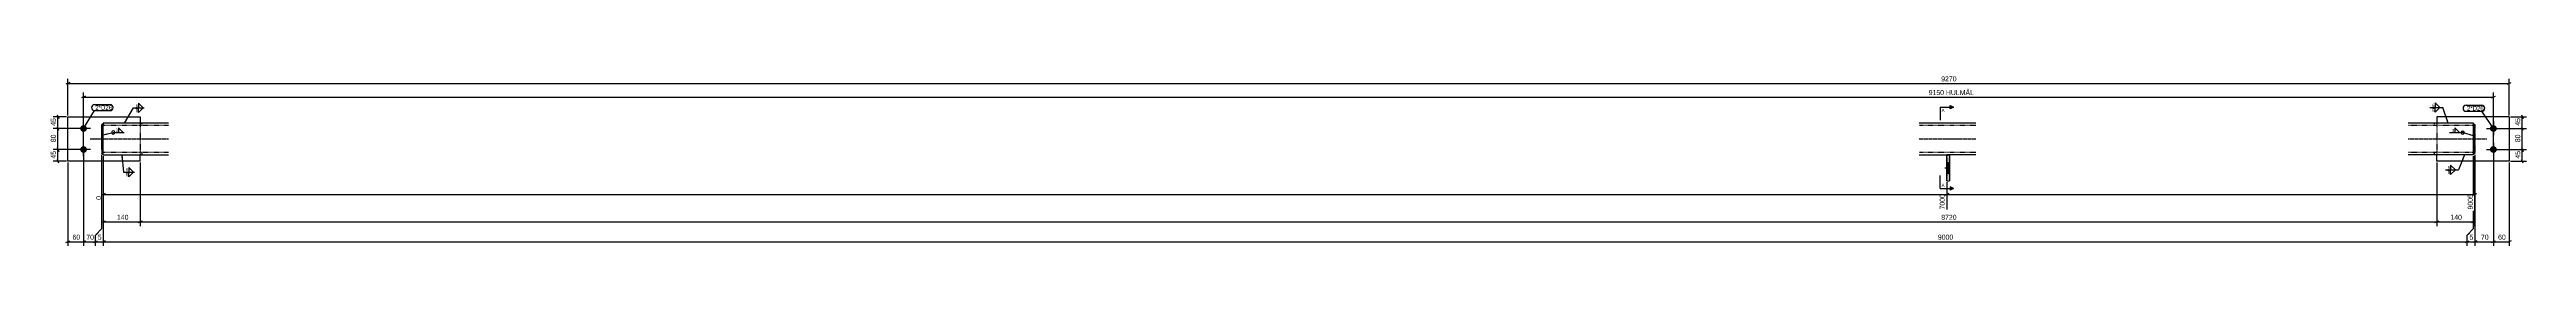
# Model space of a CAD drawing. Header units: millimetres. Extents: x 7 to 31723, y 5 to 663.
# Drawn here: x 22318 to 31723, y 12 to 663 of the extents above; entities that cross this region are included whole.
import ezdxf

# ---------------------------------------------------------------- set-up
doc = ezdxf.new("R2010")
doc.units = ezdxf.units.MM
doc.linetypes.add('DXK_LINE_DOT2', pattern=[3.9198, 1.9599, -1.9599])
doc.linetypes.add('DXK_LINE_DOT3', pattern=[5.9187, 2.979, -0.9799, 0.9799, -0.9799])
for name, color, linetype in [('MÅLSÆTNING', 7, 'Continuous'), ('STÅL', 7, 'Continuous'), ('TEKST', 7, 'Continuous')]:
    doc.layers.add(name, color=color, linetype=linetype)
doc.styles.add('Arial', font='ARIAL.TTF', dxfattribs={"height": 0.2})
doc.styles.add('Arial Narrow', font='ARIALN.TTF', dxfattribs={"height": 0.2})

msp = doc.modelspace()

# ---------------------------------------------------------------- hatches: boundary and pattern name
at = {"layer": 'STÅL', "linetype": 'Continuous'}
for points in [[(22447, 446.3, -1), (22447, 472.3, -1)], [(31597, 472.3, -1), (31597, 446.3, -1)], [(22447, 366.3, -1), (22447, 392.3, -1)], [(31597, 392.3, -1), (31597, 366.3, -1)], [(29521.9, 329.3), (29521.9, 289.3), (29531.9, 289.3), (29531.9, 329.3)], [(29521.9, 329.3), (29521.9, 289.3), (29531.9, 289.3), (29531.9, 329.3)]]:
    msp.add_hatch(color=96, dxfattribs=at).paths.add_polyline_path(points)
at = {"layer": 'TEKST', "linetype": 'Continuous'}
for points in [[(31510.9, 437.7), (31522, 431.2), (31509.2, 431.7)], [(31510.9, 437.7), (31522, 431.2), (31509.2, 431.7)], [(31479.9, 348.8), (31487.3, 359.3), (31485.7, 346.5)]]:
    msp.add_hatch(color=3, dxfattribs=at).paths.add_polyline_path(points)

# ---------------------------------------------------------------- linework, layer by layer
at = {"layer": 'MÅLSÆTNING', "color": 7, "linetype": 'Continuous'}
for p, q in [((22394.5, 634), (22379.5, 628)), ((22387, 509.3), (22387, 648.8)), ((22387, 631), (31657, 631)), ((22454.5, 581.9), (22439.5, 575.9)), ((22447, 384.3), (22447, 596.6)), ((22447, 578.9), (31597, 578.9)), ((31589.5, 575.9), (31604.5, 581.9)), ((31597, 384.3), (31597, 596.6)), ((31649.5, 628), (31664.5, 634)), ((31657, 509.3), (31657, 648.8)), ((22382, 504.3), (22331.8, 504.3)), ((22346.6, 511.8), (22352.6, 496.8)), ((31662, 504.3), (31722.6, 504.3)), ((31703.6, 511.8), (31709.6, 496.8)), ((22442, 459.3), (22331.8, 459.3)), ((22442, 379.3), (22331.8, 379.3)), ((22352.6, 451.8), (22346.6, 466.8)), ((22346.6, 386.8), (22352.6, 371.8)), ((22349.6, 379.3), (22349.6, 459.3)), ((31602, 459.3), (31722.6, 459.3)), ((31602, 379.3), (31722.6, 379.3)), ((31709.6, 451.8), (31703.6, 466.8)), ((31703.6, 386.8), (31709.6, 371.8)), ((31706.6, 379.3), (31706.6, 459.3)), ((22382, 334.3), (22331.8, 334.3)), ((22352.6, 326.8), (22346.6, 341.8)), ((22522, 354.3), (22522, 187.5)), ((22662, 329.3), (22662, 87.6)), ((22662, 329.3), (22662, 87.6)), ((31382, 329.3), (31382, 87.6)), ((31382, 329.3), (31382, 87.6)), ((31522, 354.3), (31522, 87.6)), ((31522, 78), (31522, 354.3)), ((31527, 359.3), (31527, 12)), ((31527, 354.3), (31527, 150.9)), ((31597, 374.3), (31597, 12)), ((31657, 329.3), (31657, 12)), ((31662, 334.3), (31722.6, 334.3)), ((31709.6, 326.8), (31703.6, 341.8)), ((22529.5, 211.2), (22514.5, 205.2)), ((22522, 208.2), (29521.9, 208.2)), ((29514.4, 205.2), (29529.4, 211.2)), ((29521.9, 254.3), (29521.9, 150.9)), ((31519.5, 205.2), (31534.5, 211.2)), ((22529.5, 106.6), (22514.5, 100.6)), ((22522, 103.6), (22662, 103.6)), ((22654.5, 100.6), (22669.5, 106.6)), ((31389.5, 106.6), (31374.5, 100.6)), ((31382, 103.6), (31522, 103.6)), ((31514.5, 100.6), (31529.5, 106.6)), ((22379.5, 25), (22394.5, 31)), ((22387, 28), (22447, 28)), ((22454.5, 31), (22439.5, 25)), ((22484.5, 25), (22499.5, 31)), ((22492, 53), (22517, 78)), ((22492, 12), (22492, 53)), ((22492, 28), (22522, 28)), ((22529.5, 31), (22514.5, 25)), ((22529.5, 31), (22514.5, 25)), ((31489.5, 25), (31504.5, 31)), ((31497, 12), (31497, 53)), ((31497, 28), (31527, 28)), ((31534.5, 31), (31519.5, 25)), ((31589.5, 25), (31604.5, 31)), ((31597, 28), (31657, 28)), ((31664.5, 31), (31649.5, 25))]:
    msp.add_line(p, q, dxfattribs=at)
at = {"layer": 'STÅL', "color": 2, "linetype": 'Continuous'}
for p, q in [((22387, 334.3), (22387, 504.3)), ((22387, 504.3), (22662, 504.3)), ((22517, 379.3), (22517, 474.3)), ((22517, 474.3), (22522, 474.3)), ((22769.4, 479.3), (22522, 479.3)), ((22522, 459.3), (22522, 479.3)), ((22662, 504.3), (22662, 479.3)), ((29631.9, 479.3), (29416.9, 479.3)), ((31522, 479.3), (31274, 479.3)), ((31382, 504.3), (31382, 479.3)), ((31657, 504.3), (31382, 504.3)), ((31522, 359.3), (31522, 479.3)), ((31527, 474.3), (31522, 474.3)), ((31527, 474.3), (31527, 465.1)), ((31657, 504.3), (31657, 334.3)), ((22517, 379.3), (22517, 364.3)), ((22522, 379.3), (22522, 459.3)), ((22522, 359.3), (22522, 379.3)), ((31527, 364.3), (31527, 465.1)), ((22662, 334.3), (22387, 334.3)), ((22517, 364.3), (22522, 364.3)), ((22522, 359.3), (22769.4, 359.3)), ((22662, 334.3), (22662, 359.3)), ((29416.9, 359.3), (29521.9, 359.3)), ((29521.9, 259.3), (29521.9, 359.3)), ((29521.9, 359.3), (29531.9, 359.3)), ((29531.9, 359.3), (29531.9, 259.3)), ((29631.9, 359.3), (29531.9, 359.3)), ((31522, 359.3), (31274, 359.3)), ((31382, 334.3), (31382, 359.3)), ((31657, 334.3), (31382, 334.3)), ((31522, 364.3), (31527, 364.3)), ((29521.9, 259.3), (29531.9, 259.3))]:
    msp.add_line(p, q, dxfattribs=at)
at = {"layer": 'STÅL', "color": 96, "linetype": 'Continuous'}
for p, q in [((22447, 433.3), (22447, 485.3)), ((31597, 485.3), (31597, 433.3)), ((22473, 459.3), (22421, 459.3)), ((22473, 379.3), (22421, 379.3)), ((22447, 353.3), (22447, 405.3)), ((31571, 459.3), (31623, 459.3)), ((31571, 379.3), (31623, 379.3)), ((31597, 405.3), (31597, 353.3)), ((29513.9, 309.3), (29531.9, 309.3)), ((29513.9, 309.3), (29531.9, 309.3)), ((29521.9, 329.3), (29531.9, 329.3)), ((29521.9, 329.3), (29531.9, 329.3)), ((29521.9, 289.3), (29531.9, 289.3)), ((29521.9, 289.3), (29531.9, 289.3))]:
    msp.add_line(p, q, dxfattribs=at)
at = {"layer": 'STÅL', "color": 7, "linetype": 'DXK_LINE_DOT2'}
for p, q in [((22522, 474.3), (22517, 474.3)), ((22517, 379.3), (22517, 474.3)), ((22522, 479.3), (22522, 474.3)), ((22522, 364.3), (22522, 474.3)), ((22769.4, 471.3), (22522, 471.3)), ((22662, 479.3), (22662, 359.3)), ((22670, 471.3), (22670, 479.3)), ((29631.9, 471.3), (29416.9, 471.3)), ((31522, 471.3), (31274, 471.3)), ((31374, 471.3), (31374, 479.3)), ((31382, 479.3), (31382, 359.3)), ((31522, 474.3), (31522, 368.7)), ((31522, 474.3), (31527, 474.3)), ((31527, 465.1), (31527, 474.3)), ((22517, 379.3), (22517, 365.5)), ((31527, 465.1), (31527, 364.3)), ((22517, 364.3), (22517, 365.5)), ((22522, 364.3), (22517, 364.3)), ((22769.4, 367.3), (22522, 367.3)), ((22670, 359.3), (22670, 367.3)), ((29631.9, 367.3), (29416.9, 367.3)), ((29521.9, 359.3), (29521.9, 259.3)), ((29531.9, 359.3), (29521.9, 359.3)), ((29531.9, 259.3), (29531.9, 359.3)), ((31522, 367.3), (31274, 367.3)), ((31374, 359.3), (31374, 367.3)), ((31522, 368.7), (31522, 364.3)), ((31522, 364.3), (31527, 364.3))]:
    msp.add_line(p, q, dxfattribs=at)
at = {"layer": 'STÅL', "color": 7, "linetype": 'DXK_LINE_DOT3'}
for p, q in [((22472, 419.3), (22769.4, 419.3)), ((29416.9, 419.3), (29631.9, 419.3)), ((31274, 419.3), (31572, 419.3))]:
    msp.add_line(p, q, dxfattribs=at)

# ---------------------------------------------------------------- next in the draw order: wipeouts: each hides what was drawn before it
at = {"color": 0}
for points, layer in [([(29553.1, 634.8), (29553.1, 662.8), (29496.4, 662.8), (29496.4, 634.8)], 'MÅLSÆTNING'), ([(22345.8, 435.5), (22317.8, 435.5), (22317.8, 403.1), (22345.8, 403.1)], 'MÅLSÆTNING'), ([(31702.9, 435.5), (31674.9, 435.5), (31674.9, 403.1), (31702.9, 403.1)], 'MÅLSÆTNING'), ([(22614.3, 107.4), (22614.3, 135.4), (22569.8, 135.4), (22569.8, 107.4)], 'MÅLSÆTNING'), ([(31474.3, 107.4), (31474.3, 135.4), (31429.8, 135.4), (31429.8, 107.4)], 'MÅLSÆTNING'), ([(31643.2, 31.8), (31643.2, 59.8), (31610.9, 59.8), (31610.9, 31.8)], 'MÅLSÆTNING'), ([(22544.9, 530.3), (22544.9, 547.8), (22491.6, 547.8), (22491.6, 530.3)], 'TEKST'), ([(22653.4, 539.1), (22653.4, 553.6), (22643.8, 553.6), (22643.8, 539.1)], 'TEKST'), ([(31372.9, 540.3), (31372.9, 554.8), (31363.3, 554.8), (31363.3, 540.3)], 'TEKST'), ([(31549.9, 527.8), (31549.9, 545.3), (31496.6, 545.3), (31496.6, 527.8)], 'TEKST'), ([(22616.1, 295), (22616.1, 309.5), (22606.5, 309.5), (22606.5, 295)], 'TEKST'), ([(31432.3, 303.4), (31432.3, 317.9), (31422.6, 317.9), (31422.6, 303.4)], 'TEKST')]:
    msp.add_wipeout(points, dxfattribs=at).dxf.layer = layer
at = {"color": 0, "linetype": 'Continuous'}
for points, layer in [([(22518, 203.7), (22490, 203.7), (22490, 183.5), (22518, 183.5)], 'MÅLSÆTNING'), ([(29517.9, 203.7), (29489.9, 203.7), (29489.9, 146.9), (29517.9, 146.9)], 'MÅLSÆTNING'), ([(29513, 522.1), (29513, 534.6), (29501.9, 534.6), (29501.9, 522.1)], 'TEKST')]:
    msp.add_wipeout(points, dxfattribs=at).dxf.layer = layer

# ---------------------------------------------------------------- next in the draw order: hatches: boundary and pattern name
at = {"layer": 'TEKST', "linetype": 'Continuous'}
msp.add_hatch(color=3, dxfattribs=at).paths.add_polyline_path([(22590, 346.6), (22591.8, 359.3), (22596.2, 347.2)])

# ---------------------------------------------------------------- next in the draw order: linework, layer by layer
at = {"layer": 'MÅLSÆTNING', "color": 7, "linetype": 'Continuous'}
for p, q in [((22349.6, 459.3), (22349.6, 504.3)), ((31706.6, 459.3), (31706.6, 504.3)), ((22442, 459.3), (22331.8, 459.3)), ((22442, 379.3), (22331.8, 379.3)), ((22352.6, 451.8), (22346.6, 466.8)), ((22346.6, 386.8), (22352.6, 371.8)), ((22349.6, 334.3), (22349.6, 379.3)), ((31602, 459.3), (31722.6, 459.3)), ((31602, 379.3), (31722.6, 379.3)), ((31709.6, 451.8), (31703.6, 466.8)), ((31703.6, 386.8), (31709.6, 371.8)), ((31706.6, 334.3), (31706.6, 379.3)), ((22447, 374.3), (22447, 12)), ((22517, 78), (22517, 359.3)), ((22522, 354.3), (22522, 87.6)), ((22522, 354.3), (22522, 12)), ((22522, 354.3), (22522, 12)), ((31597, 374.3), (31597, 12)), ((29529.4, 211.2), (29514.4, 205.2)), ((29521.9, 208.2), (31527, 208.2)), ((22669.5, 106.6), (22654.5, 100.6)), ((31374.5, 100.6), (31389.5, 106.6)), ((31497, 53), (31522, 78)), ((31589.5, 25), (31604.5, 31))]:
    msp.add_line(p, q, dxfattribs=at)
at = {"layer": 'TEKST', "color": 3, "linetype": 'Continuous'}
for p, q in [((22673.8, 537.6), (22656, 555.5)), ((22656, 555.5), (22656, 537.6)), ((22656, 537.6), (22673.8, 537.6)), ((31393.4, 538.8), (31375.5, 556.7)), ((31375.5, 556.7), (31375.5, 538.8)), ((31375.5, 538.8), (31393.4, 538.8)), ((22636.6, 293.5), (22618.7, 311.3)), ((22618.7, 311.3), (22618.7, 293.5)), ((22618.7, 293.5), (22636.6, 293.5)), ((31452.7, 301.9), (31434.8, 319.8)), ((31434.8, 319.8), (31434.8, 301.9)), ((31434.8, 301.9), (31452.7, 301.9))]:
    msp.add_line(p, q, dxfattribs=at)

# ---------------------------------------------------------------- next in the draw order: texts
at = {"layer": 'MÅLSÆTNING', "color": 3, "style": 'Arial Narrow'}
for s, p in [('9270', (29500.4, 638.8)), ('140', (22573.8, 111.4)), ('140', (31433.8, 111.4)), ('60', (31614.9, 35.8))]:
    msp.add_text(s, height=19.09, dxfattribs=at).set_placement(p)
for p in [(22341.8, 407.1), (31698.9, 407.1)]:
    msp.add_text('80', height=19.09, rotation=90.00021, dxfattribs=at).set_placement(p)
at = {"layer": 'MÅLSÆTNING', "color": 3, "linetype": 'Continuous', "style": 'Arial Narrow'}
for s, height, p in [('0', 19.1, (22514, 187.5)), ('7000', 19.09, (29513.9, 150.9))]:
    msp.add_text(s, height=height, rotation=90.00021, dxfattribs=at).set_placement(p)
at = {"layer": 'TEKST', "color": 3, "linetype": 'Continuous', "style": 'Arial'}
msp.add_text('A', height=11.9, dxfattribs=at).set_placement((29501.9, 522.1))

# ---------------------------------------------------------------- next in the draw order: wipeouts: each hides what was drawn before it
at = {"color": 0}
for points in [[(22544.9, 530.3), (22544.9, 547.8), (22491.6, 547.8), (22491.6, 530.3)], [(31549.9, 527.8), (31549.9, 545.3), (31496.6, 545.3), (31496.6, 527.8)]]:
    msp.add_wipeout(points, dxfattribs=at).dxf.layer = 'TEKST'

# ---------------------------------------------------------------- next in the draw order: linework, layer by layer
at = {"layer": 'TEKST', "color": 7, "linetype": 'Continuous'}
for p, q in [((22447, 459.3), (22488.6, 527.3)), ((22488.6, 550.8), (22547.9, 550.8)), ((22488.6, 527.3), (22547.9, 527.3)), ((31493.6, 548.3), (31552.9, 548.3)), ((31493.6, 524.8), (31552.9, 524.8)), ((31597, 459.3), (31552.9, 524.8))]:
    msp.add_line(p, q, dxfattribs=at)
for centre, radius, start, end in [((22488.6, 539.1), 11.7, 90, 270), ((22547.9, 539.1), 11.7, 270, 90), ((31493.6, 536.5), 11.7, 90, 270), ((31552.9, 536.5), 11.8, 270, 90)]:
    msp.add_arc(centre, radius, start, end, dxfattribs=at)

# ---------------------------------------------------------------- next in the draw order: texts
at = {"layer": 'TEKST', "color": 3, "style": 'Arial Narrow'}
for p in [(22491.6, 530.3), (31496.6, 527.8)]:
    msp.add_text('2*D26', height=16.7, dxfattribs=at).set_placement(p)

# ---------------------------------------------------------------- next in the draw order: wipeouts: each hides what was drawn before it
at = {"color": 0}
for points in [[(29600.6, 582.6), (29600.6, 610.6), (29448.9, 610.6), (29448.9, 582.6)], [(22345.8, 498), (22317.8, 498), (22317.8, 465.6), (22345.8, 465.6)], [(31702.9, 498), (31674.9, 498), (31674.9, 465.6), (31702.9, 465.6)], [(22345.8, 373), (22317.8, 373), (22317.8, 340.6), (22345.8, 340.6)], [(31702.9, 373), (31674.9, 373), (31674.9, 340.6), (31702.9, 340.6)], [(31522.1, 31.8), (31522.1, 59.8), (31501.9, 59.8), (31501.9, 31.8)]]:
    msp.add_wipeout(points, dxfattribs=at).dxf.layer = 'MÅLSÆTNING'
at = {"color": 0, "linetype": 'Continuous'}
for points in [[(22653.4, 520.4), (22653.4, 534.9), (22643.8, 534.9), (22643.8, 520.4)], [(31372.9, 521.6), (31372.9, 536.1), (31363.3, 536.1), (31363.3, 521.6)], [(22616.1, 276.2), (22616.1, 290.7), (22606.5, 290.7), (22606.5, 276.2)], [(31432.3, 284.7), (31432.3, 299.2), (31422.6, 299.2), (31422.6, 284.7)]]:
    msp.add_wipeout(points, dxfattribs=at).dxf.layer = 'TEKST'

# ---------------------------------------------------------------- next in the draw order: hatches: boundary and pattern name
at = {"layer": 'TEKST', "linetype": 'Continuous'}
for color, points in [(3, [(22611, 488.5), (22602, 479.3), (22605.6, 491.7)]), (30, [(29534.4, 534.6), (29534.4, 540.9), (29546.9, 540.9)]), (3, [(31424.5, 492.2), (31425.5, 479.3), (31418.6, 490.2)])]:
    msp.add_hatch(color=color, dxfattribs=at).paths.add_polyline_path(points)

# ---------------------------------------------------------------- next in the draw order: linework, layer by layer
at = {"layer": 'MÅLSÆTNING', "color": 7, "linetype": 'Continuous'}
for p, q in [((22387, 329.3), (22387, 12)), ((31527, 359.3), (31527, 12)), ((22522, 28), (31497, 28)), ((31497, 12), (31497, 53)), ((31534.5, 31), (31519.5, 25)), ((31527, 28), (31597, 28))]:
    msp.add_line(p, q, dxfattribs=at)
at = {"layer": 'TEKST', "color": 3, "linetype": 'Continuous'}
for p, q in [((22602, 479.3), (22636, 537.6)), ((22636, 537.6), (22677.4, 537.6)), ((22656, 537.6), (22673.8, 537.6)), ((22673.8, 537.6), (22656, 519.8)), ((22656, 519.8), (22656, 537.6)), ((31355.6, 538.8), (31405.7, 538.8)), ((31375.5, 538.8), (31393.4, 538.8)), ((31393.4, 538.8), (31375.5, 521)), ((31375.5, 521), (31375.5, 538.8)), ((31425.5, 479.3), (31405.7, 538.8)), ((22591.8, 359.3), (22598.8, 293.5)), ((22598.8, 293.5), (22640.1, 293.5)), ((22618.7, 293.5), (22636.6, 293.5)), ((22636.6, 293.5), (22618.7, 275.6)), ((22618.7, 275.6), (22618.7, 293.5)), ((31414.9, 301.9), (31465, 301.9)), ((31434.8, 301.9), (31452.7, 301.9)), ((31452.7, 301.9), (31434.8, 284.1)), ((31434.8, 284.1), (31434.8, 301.9)), ((31487.3, 359.3), (31465, 301.9))]:
    msp.add_line(p, q, dxfattribs=at)
at = {"layer": 'TEKST', "color": 7, "linetype": 'Continuous'}
for q in [(29496.9, 490.9), (29546.9, 540.9)]:
    msp.add_line((29496.9, 540.9), q, dxfattribs=at)
at = {"layer": 'TEKST', "color": 30, "linetype": 'Continuous'}
for p, q in [((29534.4, 534.6), (29534.4, 547.1)), ((29534.4, 547.1), (29546.9, 540.9)), ((29546.9, 540.9), (29534.4, 534.6))]:
    msp.add_line(p, q, dxfattribs=at)

# ---------------------------------------------------------------- next in the draw order: texts
at = {"layer": 'MÅLSÆTNING', "color": 3, "style": 'Arial Narrow'}
for s, height, p in [('9150 HULMÅL', 19.089, (29452.9, 586.6)), ('5', 19.1, (31505.9, 35.8))]:
    msp.add_text(s, height=height, dxfattribs=at).set_placement(p)
for p in [(22341.8, 469.6), (31698.9, 469.6), (22341.8, 344.6), (31698.9, 344.6)]:
    msp.add_text('45', height=19.09, rotation=90.00021, dxfattribs=at).set_placement(p)
at = {"layer": 'TEKST', "color": 3, "style": 'Arial Narrow'}
for p in [(22644.8, 540.1), (31364.3, 541.3), (22607.5, 296), (31423.6, 304.4)]:
    msp.add_text('6', height=11.9, dxfattribs=at).set_placement(p)
at = {"layer": 'TEKST', "color": 3, "linetype": 'Continuous', "style": 'Arial Narrow'}
for p in [(22644.8, 521.4), (31364.3, 522.6), (22607.5, 277.2), (31423.6, 285.7)]:
    msp.add_text('6', height=11.9, dxfattribs=at).set_placement(p)

# ---------------------------------------------------------------- next in the draw order: wipeouts: each hides what was drawn before it
at = {"color": 0}
for points, layer in [([(22433.2, 31.8), (22433.2, 59.8), (22400.9, 59.8), (22400.9, 31.8)], 'MÅLSÆTNING'), ([(22517.1, 31.8), (22517.1, 59.8), (22496.9, 59.8), (22496.9, 31.8)], 'MÅLSÆTNING'), ([(29540.6, 31.8), (29540.6, 59.8), (29483.9, 59.8), (29483.9, 31.8)], 'MÅLSÆTNING'), ([(31578.2, 31.8), (31578.2, 59.8), (31545.9, 59.8), (31545.9, 31.8)], 'MÅLSÆTNING'), ([(22577.2, 445.7), (22577.2, 460.2), (22567.6, 460.2), (22567.6, 445.7)], 'TEKST'), ([(31447.6, 444.9), (31447.6, 459.4), (31438, 459.4), (31438, 444.9)], 'TEKST')]:
    msp.add_wipeout(points, dxfattribs=at).dxf.layer = layer

# ---------------------------------------------------------------- next in the draw order: hatches: boundary and pattern name
at = {"layer": 'TEKST', "linetype": 'Continuous'}
msp.add_hatch(color=3, dxfattribs=at).paths.add_polyline_path([(22534.9, 434.6), (22522, 434.6), (22533.4, 440.7)])
msp.add_hatch(color=3, dxfattribs=at).paths.add_polyline_path([(22534.9, 434.6), (22522, 434.6), (22533.4, 440.7)])

# ---------------------------------------------------------------- next in the draw order: linework, layer by layer
at = {"layer": 'MÅLSÆTNING', "color": 7, "linetype": 'Continuous'}
for p, q in [((22447, 374.3), (22447, 12)), ((22517, 78), (22517, 359.3)), ((31522, 78), (31522, 354.3)), ((22662, 103.6), (31382, 103.6)), ((22454.5, 31), (22439.5, 25)), ((22447, 28), (22492, 28)), ((22484.5, 25), (22499.5, 31)), ((22492, 53), (22517, 78)), ((22492, 12), (22492, 53)), ((31489.5, 25), (31504.5, 31)), ((31497, 53), (31522, 78))]:
    msp.add_line(p, q, dxfattribs=at)
at = {"layer": 'TEKST', "color": 3, "linetype": 'Continuous'}
for p, q in [((22522, 434.6), (22559.8, 444.2)), ((22522, 434.6), (22559.8, 444.2)), ((22559.8, 444.2), (22601.2, 444.2)), ((22597.6, 444.2), (22579.7, 462)), ((22579.7, 462), (22579.7, 444.2)), ((22579.7, 444.2), (22597.6, 444.2)), ((31430.3, 443.4), (31480.4, 443.4)), ((31468.1, 443.4), (31450.2, 461.3)), ((31450.2, 461.3), (31450.2, 443.4)), ((31450.2, 443.4), (31468.1, 443.4)), ((31522, 431.2), (31480.4, 443.4)), ((31522, 431.2), (31480.4, 443.4))]:
    msp.add_line(p, q, dxfattribs=at)
for centre, start, end in [((22559.8, 444.2), 90, 270), ((22559.8, 444.2), 270, 90), ((31480.4, 443.4), 90, 270), ((31480.4, 443.4), 270, 90)]:
    msp.add_arc(centre, 6.25, start, end, dxfattribs=at)

# ---------------------------------------------------------------- next in the draw order: texts
at = {"layer": 'MÅLSÆTNING', "color": 3, "style": 'Arial Narrow'}
for s, height, p in [('60', 19.09, (22404.9, 35.8)), ('5', 19.1, (22500.9, 35.8)), ('9000', 19.09, (29487.9, 35.8)), ('70', 19.09, (31549.9, 35.8))]:
    msp.add_text(s, height=height, dxfattribs=at).set_placement(p)
at = {"layer": 'TEKST', "color": 3, "style": 'Arial Narrow'}
for p in [(22568.6, 446.7), (31439, 445.9)]:
    msp.add_text('3', height=11.9, dxfattribs=at).set_placement(p)

# ---------------------------------------------------------------- next in the draw order: wipeouts: each hides what was drawn before it
at = {"color": 0, "linetype": 'Continuous'}
msp.add_wipeout([(31523, 203.7), (31495, 203.7), (31495, 146.9), (31523, 146.9)], dxfattribs=at).dxf.layer = 'MÅLSÆTNING'
at = {"color": 0}
for points in [[(29553.1, 107.4), (29553.1, 135.4), (29496.4, 135.4), (29496.4, 107.4)], [(22485.7, 31.8), (22485.7, 59.8), (22453.4, 59.8), (22453.4, 31.8)]]:
    msp.add_wipeout(points, dxfattribs=at).dxf.layer = 'MÅLSÆTNING'

# ---------------------------------------------------------------- next in the draw order: linework, layer by layer
at = {"layer": 'MÅLSÆTNING', "color": 7, "linetype": 'Continuous'}
msp.add_line((29521.9, 254.3), (29521.9, 150.9), dxfattribs=at)

# ---------------------------------------------------------------- next in the draw order: texts
at = {"layer": 'MÅLSÆTNING', "color": 3, "linetype": 'Continuous', "style": 'Arial Narrow'}
msp.add_text('9005', height=19.09, rotation=90.00021, dxfattribs=at).set_placement((31519, 150.9))
at = {"layer": 'MÅLSÆTNING', "color": 3, "style": 'Arial Narrow'}
for s, p in [('8720', (29500.4, 111.4)), ('70', (22457.4, 35.8))]:
    msp.add_text(s, height=19.09, dxfattribs=at).set_placement(p)

# ---------------------------------------------------------------- next in the draw order: wipeouts: each hides what was drawn before it
at = {"color": 0, "linetype": 'Continuous'}
msp.add_wipeout([(29513, 236.7), (29513, 249.2), (29501.9, 249.2), (29501.9, 236.7)], dxfattribs=at).dxf.layer = 'TEKST'

# ---------------------------------------------------------------- next in the draw order: hatches: boundary and pattern name
at = {"layer": 'TEKST', "linetype": 'Continuous'}
msp.add_hatch(color=30, dxfattribs=at).paths.add_polyline_path([(29534.4, 230.5), (29534.4, 236.7), (29546.9, 230.5)])

# ---------------------------------------------------------------- next in the draw order: linework, layer by layer
at = {"layer": 'TEKST', "color": 7, "linetype": 'Continuous'}
for q in [(29496.9, 280.5), (29546.9, 230.5)]:
    msp.add_line((29496.9, 230.5), q, dxfattribs=at)
at = {"layer": 'TEKST', "color": 30, "linetype": 'Continuous'}
for p, q in [((29546.9, 230.5), (29534.4, 236.7)), ((29534.4, 236.7), (29534.4, 224.2)), ((29546.9, 230.5), (29534.4, 224.2))]:
    msp.add_line(p, q, dxfattribs=at)

# ---------------------------------------------------------------- next in the draw order: texts
at = {"layer": 'TEKST', "color": 3, "linetype": 'Continuous', "style": 'Arial'}
msp.add_text('A', height=11.9, dxfattribs=at).set_placement((29501.9, 236.7))

doc.saveas('drawing.dxf')
